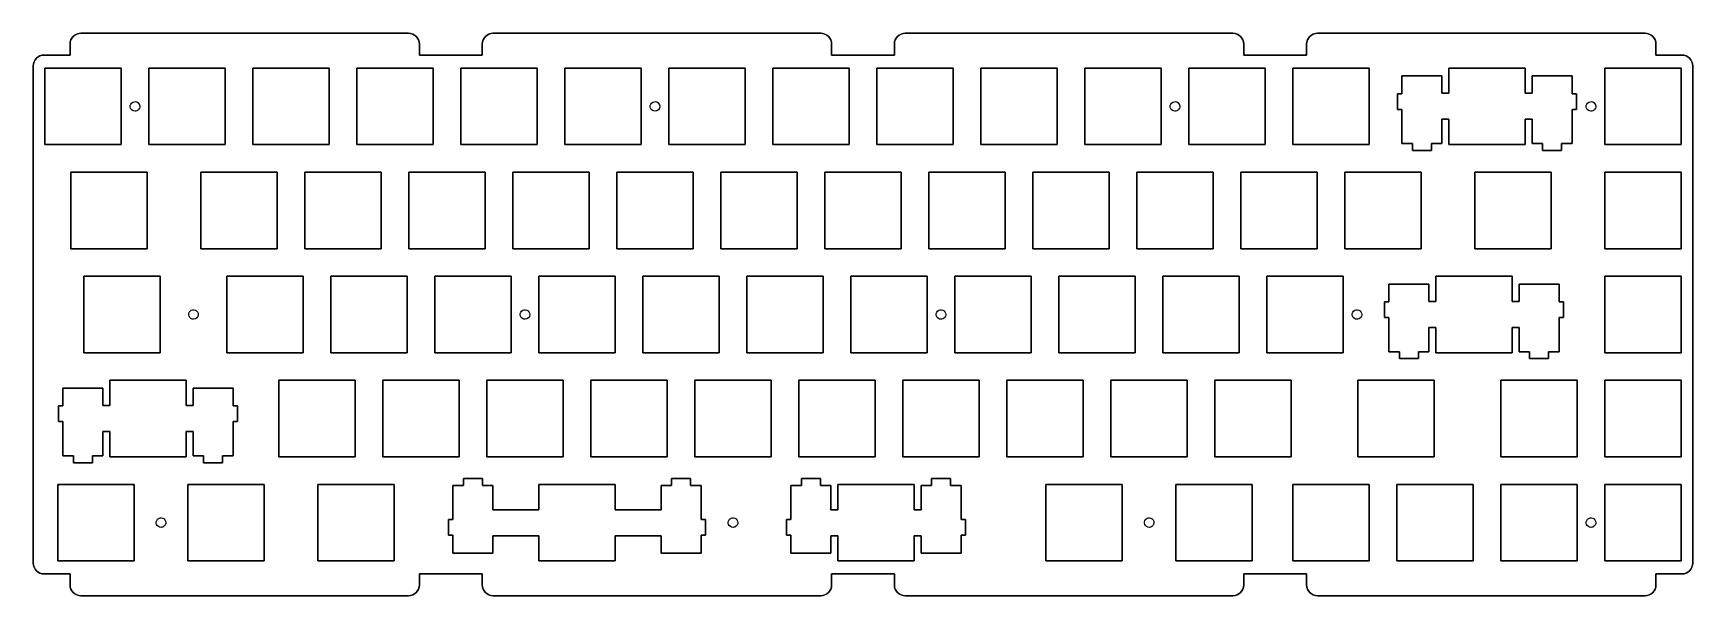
# Model space of a CAD drawing. Extents: x 3 to 307, y 3 to 106.
import ezdxf

# ---------------------------------------------------------------- set-up
doc = ezdxf.new("R2010")
doc.units = 0
doc.layers.get('0').update_dxf_attribs({"linetype": 'CONTINUOUS'})

msp = doc.modelspace()

# ---------------------------------------------------------------- linework, layer by layer
at = {"color": 7}
for points in [[(9.79, 104.04), (9.79, 104.04)], [(9.79, 102.04), (9.79, 102.04), (9.79, 104.04), (9.79, 104.04), (9.79, 102.04)], [(11.79, 106.04), (11.79, 106.04), (71.79, 106.04), (71.79, 106.04), (11.79, 106.04)], [(11.79, 106.04)], [(71.79, 106.04), (71.79, 106.04)], [(73.79, 104.04), (73.79, 104.04), (73.79, 102.04), (73.79, 102.04), (73.79, 104.04)], [(73.79, 104.04)], [(85.29, 104.04), (85.29, 104.04)], [(85.29, 102.04), (85.29, 102.04), (85.29, 104.04), (85.29, 104.04), (85.29, 102.04)], [(87.29, 106.04), (87.29, 106.04), (147.29, 106.04), (147.29, 106.04), (87.29, 106.04)], [(87.29, 106.04)], [(147.29, 106.04), (147.29, 106.04)], [(149.29, 104.04), (149.29, 104.04), (149.29, 102.04), (149.29, 102.04), (149.29, 104.04)], [(149.29, 104.04)], [(160.79, 104.04), (160.79, 104.04)], [(160.79, 102.04), (160.79, 102.04), (160.79, 104.04), (160.79, 104.04), (160.79, 102.04)], [(162.79, 106.04), (162.79, 106.04), (222.79, 106.04), (222.79, 106.04), (162.79, 106.04)], [(162.79, 106.04)], [(222.79, 106.04), (222.79, 106.04)], [(224.79, 104.04), (224.79, 104.04), (224.79, 102.04), (224.79, 102.04), (224.79, 104.04)], [(224.79, 104.04)], [(236.29, 104.04), (236.29, 104.04)], [(236.29, 102.04), (236.29, 102.04), (236.29, 104.04), (236.29, 104.04), (236.29, 102.04)], [(238.29, 106.04), (238.29, 106.04), (298.29, 106.04), (298.29, 106.04), (238.29, 106.04)], [(238.29, 106.04)], [(298.29, 106.04), (298.29, 106.04)], [(300.29, 104.04), (300.29, 104.04), (300.29, 102.04), (300.29, 102.04), (300.29, 104.04)], [(300.29, 104.04)], [(5.04, 102.04), (9.79, 102.04), (9.79, 102.04), (5.04, 102.04), (5.04, 102.04)], [(5.04, 102.04)], [(73.79, 102.04), (85.29, 102.04), (85.29, 102.04), (73.79, 102.04), (73.79, 102.04)], [(149.29, 102.04), (160.79, 102.04), (160.79, 102.04), (149.29, 102.04), (149.29, 102.04)], [(224.79, 102.04), (236.29, 102.04), (236.29, 102.04), (224.79, 102.04), (224.79, 102.04)], [(300.29, 102.04), (305.04, 102.04), (305.04, 102.04), (300.29, 102.04), (300.29, 102.04)], [(305.04, 102.04), (305.04, 102.04)], [(3.04, 100.04), (3.04, 100.04)], [(3.04, 9.04), (3.04, 9.04), (3.04, 100.04), (3.04, 100.04), (3.04, 9.04), (3.04, 9.04)], [(19.165, 99.64), (19.165, 99.64), (5.165, 99.64), (5.165, 99.64), (19.165, 99.64)], [(5.165, 99.64), (5.165, 99.64), (5.165, 85.64), (5.165, 85.64), (5.165, 99.64)], [(19.165, 85.64), (19.165, 85.64), (19.165, 99.64), (19.165, 99.64), (19.165, 85.64)], [(38.215, 99.64), (38.215, 99.64), (24.215, 99.64), (24.215, 99.64), (38.215, 99.64)], [(24.215, 99.64), (24.215, 99.64), (24.215, 85.64), (24.215, 85.64), (24.215, 99.64)], [(38.215, 85.64), (38.215, 85.64), (38.215, 99.64), (38.215, 99.64), (38.215, 85.64)], [(57.265, 99.64), (57.265, 99.64), (43.265, 99.64), (43.265, 99.64), (57.265, 99.64)], [(43.265, 99.64), (43.265, 99.64), (43.265, 85.64), (43.265, 85.64), (43.265, 99.64)], [(57.265, 85.64), (57.265, 85.64), (57.265, 99.64), (57.265, 99.64), (57.265, 85.64)], [(76.315, 99.64), (76.315, 99.64), (62.315, 99.64), (62.315, 99.64), (76.315, 99.64)], [(62.315, 99.64), (62.315, 99.64), (62.315, 85.64), (62.315, 85.64), (62.315, 99.64)], [(76.315, 85.64), (76.315, 85.64), (76.315, 99.64), (76.315, 99.64), (76.315, 85.64)], [(95.365, 99.64), (95.365, 99.64), (81.365, 99.64), (81.365, 99.64), (95.365, 99.64)], [(81.365, 99.64), (81.365, 99.64), (81.365, 85.64), (81.365, 85.64), (81.365, 99.64)], [(95.365, 85.64), (95.365, 85.64), (95.365, 99.64), (95.365, 99.64), (95.365, 85.64)], [(114.415, 99.64), (114.415, 99.64), (100.415, 99.64), (100.415, 99.64), (114.415, 99.64)], [(100.415, 99.64), (100.415, 99.64), (100.415, 85.64), (100.415, 85.64), (100.415, 99.64)], [(114.415, 85.64), (114.415, 85.64), (114.415, 99.64), (114.415, 99.64), (114.415, 85.64)], [(133.465, 99.64), (133.465, 99.64), (119.465, 99.64), (119.465, 99.64), (133.465, 99.64)], [(119.465, 99.64), (119.465, 99.64), (119.465, 85.64), (119.465, 85.64), (119.465, 99.64)], [(133.465, 85.64), (133.465, 85.64), (133.465, 99.64), (133.465, 99.64), (133.465, 85.64)], [(152.515, 99.64), (152.515, 99.64), (138.515, 99.64), (138.515, 99.64), (152.515, 99.64)], [(138.515, 99.64), (138.515, 99.64), (138.515, 85.64), (138.515, 85.64), (138.515, 99.64)], [(152.515, 85.64), (152.515, 85.64), (152.515, 99.64), (152.515, 99.64), (152.515, 85.64)], [(171.565, 99.64), (171.565, 99.64), (157.565, 99.64), (157.565, 99.64), (171.565, 99.64)], [(157.565, 99.64), (157.565, 99.64), (157.565, 85.64), (157.565, 85.64), (157.565, 99.64)], [(171.565, 85.64), (171.565, 85.64), (171.565, 99.64), (171.565, 99.64), (171.565, 85.64)], [(190.615, 99.64), (190.615, 99.64), (176.615, 99.64), (176.615, 99.64), (190.615, 99.64)], [(176.615, 99.64), (176.615, 99.64), (176.615, 85.64), (176.615, 85.64), (176.615, 99.64)], [(190.615, 85.64), (190.615, 85.64), (190.615, 99.64), (190.615, 99.64), (190.615, 85.64)], [(209.665, 99.64), (209.665, 99.64), (195.665, 99.64), (195.665, 99.64), (209.665, 99.64)], [(195.665, 99.64), (195.665, 99.64), (195.665, 85.64), (195.665, 85.64), (195.665, 99.64)], [(209.665, 85.64), (209.665, 85.64), (209.665, 99.64), (209.665, 99.64), (209.665, 85.64)], [(228.715, 99.64), (228.715, 99.64), (214.715, 99.64), (214.715, 99.64), (228.715, 99.64)], [(214.715, 99.64), (214.715, 99.64), (214.715, 85.64), (214.715, 85.64), (214.715, 99.64)], [(228.715, 85.64), (228.715, 85.64), (228.715, 99.64), (228.715, 99.64), (228.715, 85.64)], [(247.765, 99.64), (247.765, 99.64), (233.765, 99.64), (233.765, 99.64), (247.765, 99.64)], [(233.765, 99.64), (233.765, 99.64), (233.765, 85.64), (233.765, 85.64), (233.765, 99.64)], [(247.765, 85.64), (247.765, 85.64), (247.765, 99.64), (247.765, 99.64), (247.765, 85.64)], [(253.7675, 98.21125), (253.7675, 98.21125), (261.07, 98.21125), (261.07, 98.21125), (253.7675, 98.21125)], [(253.7675, 94.956875), (253.7675, 94.956875), (253.7675, 98.21125), (253.7675, 98.21125), (253.7675, 94.956875)], [(261.07, 98.21125), (261.07, 98.21125), (261.07, 95.03625), (261.07, 95.03625), (261.07, 98.21125)], [(262.34, 99.64), (262.34, 99.64), (276.34, 99.64), (276.34, 99.64), (262.34, 99.64)], [(262.34, 95.03625), (262.34, 95.03625), (262.34, 99.64), (262.34, 99.64), (262.34, 95.03625)], [(276.34, 99.64), (276.34, 99.64), (276.34, 95.03625), (276.34, 95.03625), (276.34, 99.64)], [(277.61, 98.21125), (277.61, 98.21125), (284.9125, 98.21125), (284.9125, 98.21125), (277.61, 98.21125)], [(277.61, 95.03625), (277.61, 95.03625), (277.61, 98.21125), (277.61, 98.21125), (277.61, 95.03625)], [(284.9125, 98.21125), (284.9125, 98.21125), (284.9125, 94.956875), (284.9125, 94.956875), (284.9125, 98.21125)], [(304.915, 99.64), (304.915, 99.64), (290.915, 99.64), (290.915, 99.64), (304.915, 99.64)], [(290.915, 99.64), (290.915, 99.64), (290.915, 85.64), (290.915, 85.64), (290.915, 99.64)], [(304.915, 85.64), (304.915, 85.64), (304.915, 99.64), (304.915, 99.64), (304.915, 85.64)], [(307.04, 100.04)], [(307.04, 100.04), (307.04, 100.04), (307.04, 9.04), (307.04, 9.04), (307.04, 100.04)], [(252.97375, 94.956875), (252.97375, 94.956875), (253.7675, 94.956875), (253.7675, 94.956875), (252.97375, 94.956875)], [(252.97375, 92.099375), (252.97375, 92.099375), (252.97375, 94.956875), (252.97375, 94.956875), (252.97375, 92.099375)], [(261.07, 95.03625), (261.07, 95.03625), (262.34, 95.03625), (262.34, 95.03625), (261.07, 95.03625)], [(276.34, 95.03625), (276.34, 95.03625), (277.61, 95.03625), (277.61, 95.03625), (276.34, 95.03625)], [(284.9125, 94.956875), (284.9125, 94.956875), (285.70625, 94.956875), (285.70625, 94.956875), (284.9125, 94.956875)], [(285.70625, 94.956875), (285.70625, 94.956875), (285.70625, 92.099375), (285.70625, 92.099375), (285.70625, 94.956875)], [(21.69, 91.765)], [(116.94, 91.765)], [(212.19, 91.765)], [(253.7675, 92.099375), (253.7675, 92.099375), (252.97375, 92.099375), (252.97375, 92.099375), (253.7675, 92.099375)], [(253.7675, 85.82875), (253.7675, 85.82875), (253.7675, 92.099375), (253.7675, 92.099375), (253.7675, 85.82875)], [(285.70625, 92.099375), (285.70625, 92.099375), (284.9125, 92.099375), (284.9125, 92.099375), (285.70625, 92.099375)], [(284.9125, 92.099375), (284.9125, 92.099375), (284.9125, 85.82875), (284.9125, 85.82875), (284.9125, 92.099375)], [(288.39, 91.765)], [(262.34, 90.27375), (262.34, 90.27375), (261.07, 90.27375), (261.07, 90.27375), (262.34, 90.27375)], [(261.07, 90.27375), (261.07, 90.27375), (261.07, 85.82875), (261.07, 85.82875), (261.07, 90.27375)], [(262.34, 85.64), (262.34, 85.64), (262.34, 90.27375), (262.34, 90.27375), (262.34, 85.64)], [(277.61, 90.27375), (277.61, 90.27375), (276.34, 90.27375), (276.34, 90.27375), (277.61, 90.27375)], [(276.34, 90.27375), (276.34, 90.27375), (276.34, 85.64), (276.34, 85.64), (276.34, 90.27375)], [(277.61, 85.82875), (277.61, 85.82875), (277.61, 90.27375), (277.61, 90.27375), (277.61, 85.82875)], [(5.165, 85.64), (5.165, 85.64), (19.165, 85.64), (19.165, 85.64), (5.165, 85.64)], [(24.215, 85.64), (24.215, 85.64), (38.215, 85.64), (38.215, 85.64), (24.215, 85.64)], [(43.265, 85.64), (43.265, 85.64), (57.265, 85.64), (57.265, 85.64), (43.265, 85.64)], [(62.315, 85.64), (62.315, 85.64), (76.315, 85.64), (76.315, 85.64), (62.315, 85.64)], [(81.365, 85.64), (81.365, 85.64), (95.365, 85.64), (95.365, 85.64), (81.365, 85.64)], [(100.415, 85.64), (100.415, 85.64), (114.415, 85.64), (114.415, 85.64), (100.415, 85.64)], [(119.465, 85.64), (119.465, 85.64), (133.465, 85.64), (133.465, 85.64), (119.465, 85.64)], [(138.515, 85.64), (138.515, 85.64), (152.515, 85.64), (152.515, 85.64), (138.515, 85.64)], [(157.565, 85.64), (157.565, 85.64), (171.565, 85.64), (171.565, 85.64), (157.565, 85.64)], [(176.615, 85.64), (176.615, 85.64), (190.615, 85.64), (190.615, 85.64), (176.615, 85.64)], [(195.665, 85.64), (195.665, 85.64), (209.665, 85.64), (209.665, 85.64), (195.665, 85.64)], [(214.715, 85.64), (214.715, 85.64), (228.715, 85.64), (228.715, 85.64), (214.715, 85.64)], [(233.765, 85.64), (233.765, 85.64), (247.765, 85.64), (247.765, 85.64), (233.765, 85.64)], [(255.6725, 85.82875), (255.6725, 85.82875), (253.7675, 85.82875), (253.7675, 85.82875), (255.6725, 85.82875)], [(255.6725, 84.55875), (255.6725, 84.55875), (255.6725, 85.82875), (255.6725, 85.82875), (255.6725, 84.55875)], [(261.07, 85.82875), (261.07, 85.82875), (259.165, 85.82875), (259.165, 85.82875), (261.07, 85.82875)], [(259.165, 85.82875), (259.165, 85.82875), (259.165, 84.55875), (259.165, 84.55875), (259.165, 85.82875)], [(276.34, 85.64), (276.34, 85.64), (262.34, 85.64), (262.34, 85.64), (276.34, 85.64)], [(279.515, 85.82875), (279.515, 85.82875), (277.61, 85.82875), (277.61, 85.82875), (279.515, 85.82875)], [(279.515, 84.55875), (279.515, 84.55875), (279.515, 85.82875), (279.515, 85.82875), (279.515, 84.55875)], [(284.9125, 85.82875), (284.9125, 85.82875), (283.0075, 85.82875), (283.0075, 85.82875), (284.9125, 85.82875)], [(283.0075, 85.82875), (283.0075, 85.82875), (283.0075, 84.55875), (283.0075, 84.55875), (283.0075, 85.82875)], [(290.915, 85.64), (290.915, 85.64), (304.915, 85.64), (304.915, 85.64), (290.915, 85.64)], [(259.165, 84.55875), (259.165, 84.55875), (255.6725, 84.55875), (255.6725, 84.55875), (259.165, 84.55875)], [(283.0075, 84.55875), (283.0075, 84.55875), (279.515, 84.55875), (279.515, 84.55875), (283.0075, 84.55875)], [(23.9275, 80.59), (23.9275, 80.59), (9.9275, 80.59), (9.9275, 80.59), (23.9275, 80.59)], [(9.9275, 80.59), (9.9275, 80.59), (9.9275, 66.59), (9.9275, 66.59), (9.9275, 80.59)], [(23.9275, 66.59), (23.9275, 66.59), (23.9275, 80.59), (23.9275, 80.59), (23.9275, 66.59)], [(47.74, 80.59), (47.74, 80.59), (33.74, 80.59), (33.74, 80.59), (47.74, 80.59)], [(33.74, 80.59), (33.74, 80.59), (33.74, 66.59), (33.74, 66.59), (33.74, 80.59)], [(47.74, 66.59), (47.74, 66.59), (47.74, 80.59), (47.74, 80.59), (47.74, 66.59)], [(66.79, 80.59), (66.79, 80.59), (52.79, 80.59), (52.79, 80.59), (66.79, 80.59)], [(52.79, 80.59), (52.79, 80.59), (52.79, 66.59), (52.79, 66.59), (52.79, 80.59)], [(66.79, 66.59), (66.79, 66.59), (66.79, 80.59), (66.79, 80.59), (66.79, 66.59)], [(85.84, 80.59), (85.84, 80.59), (71.84, 80.59), (71.84, 80.59), (85.84, 80.59)], [(71.84, 80.59), (71.84, 80.59), (71.84, 66.59), (71.84, 66.59), (71.84, 80.59)], [(85.84, 66.59), (85.84, 66.59), (85.84, 80.59), (85.84, 80.59), (85.84, 66.59)], [(104.89, 80.59), (104.89, 80.59), (90.89, 80.59), (90.89, 80.59), (104.89, 80.59)], [(90.89, 80.59), (90.89, 80.59), (90.89, 66.59), (90.89, 66.59), (90.89, 80.59)], [(104.89, 66.59), (104.89, 66.59), (104.89, 80.59), (104.89, 80.59), (104.89, 66.59)], [(123.94, 80.59), (123.94, 80.59), (109.94, 80.59), (109.94, 80.59), (123.94, 80.59)], [(109.94, 80.59), (109.94, 80.59), (109.94, 66.59), (109.94, 66.59), (109.94, 80.59)], [(123.94, 66.59), (123.94, 66.59), (123.94, 80.59), (123.94, 80.59), (123.94, 66.59)], [(142.99, 80.59), (142.99, 80.59), (128.99, 80.59), (128.99, 80.59), (142.99, 80.59)], [(128.99, 80.59), (128.99, 80.59), (128.99, 66.59), (128.99, 66.59), (128.99, 80.59)], [(142.99, 66.59), (142.99, 66.59), (142.99, 80.59), (142.99, 80.59), (142.99, 66.59)], [(162.04, 80.59), (162.04, 80.59), (148.04, 80.59), (148.04, 80.59), (162.04, 80.59)], [(148.04, 80.59), (148.04, 80.59), (148.04, 66.59), (148.04, 66.59), (148.04, 80.59)], [(162.04, 66.59), (162.04, 66.59), (162.04, 80.59), (162.04, 80.59), (162.04, 66.59)], [(181.09, 80.59), (181.09, 80.59), (167.09, 80.59), (167.09, 80.59), (181.09, 80.59)], [(167.09, 80.59), (167.09, 80.59), (167.09, 66.59), (167.09, 66.59), (167.09, 80.59)], [(181.09, 66.59), (181.09, 66.59), (181.09, 80.59), (181.09, 80.59), (181.09, 66.59)], [(200.14, 80.59), (200.14, 80.59), (186.14, 80.59), (186.14, 80.59), (200.14, 80.59)], [(186.14, 80.59), (186.14, 80.59), (186.14, 66.59), (186.14, 66.59), (186.14, 80.59)], [(200.14, 66.59), (200.14, 66.59), (200.14, 80.59), (200.14, 80.59), (200.14, 66.59)], [(219.19, 80.59), (219.19, 80.59), (205.19, 80.59), (205.19, 80.59), (219.19, 80.59)], [(205.19, 80.59), (205.19, 80.59), (205.19, 66.59), (205.19, 66.59), (205.19, 80.59)], [(219.19, 66.59), (219.19, 66.59), (219.19, 80.59), (219.19, 80.59), (219.19, 66.59)], [(238.24, 80.59), (238.24, 80.59), (224.24, 80.59), (224.24, 80.59), (238.24, 80.59)], [(224.24, 80.59), (224.24, 80.59), (224.24, 66.59), (224.24, 66.59), (224.24, 80.59)], [(238.24, 66.59), (238.24, 66.59), (238.24, 80.59), (238.24, 80.59), (238.24, 66.59)], [(257.29, 80.59), (257.29, 80.59), (243.29, 80.59), (243.29, 80.59), (257.29, 80.59)], [(243.29, 80.59), (243.29, 80.59), (243.29, 66.59), (243.29, 66.59), (243.29, 80.59)], [(257.29, 66.59), (257.29, 66.59), (257.29, 80.59), (257.29, 80.59), (257.29, 66.59)], [(281.1025, 80.59), (281.1025, 80.59), (267.1025, 80.59), (267.1025, 80.59), (281.1025, 80.59)], [(267.1025, 80.59), (267.1025, 80.59), (267.1025, 66.59), (267.1025, 66.59), (267.1025, 80.59)], [(281.1025, 66.59), (281.1025, 66.59), (281.1025, 80.59), (281.1025, 80.59), (281.1025, 66.59)], [(304.915, 80.59), (304.915, 80.59), (290.915, 80.59), (290.915, 80.59), (304.915, 80.59)], [(290.915, 80.59), (290.915, 80.59), (290.915, 66.59), (290.915, 66.59), (290.915, 80.59)], [(304.915, 66.59), (304.915, 66.59), (304.915, 80.59), (304.915, 80.59), (304.915, 66.59)], [(9.9275, 66.59), (9.9275, 66.59), (23.9275, 66.59), (23.9275, 66.59), (9.9275, 66.59)], [(33.74, 66.59), (33.74, 66.59), (47.74, 66.59), (47.74, 66.59), (33.74, 66.59)], [(52.79, 66.59), (52.79, 66.59), (66.79, 66.59), (66.79, 66.59), (52.79, 66.59)], [(71.84, 66.59), (71.84, 66.59), (85.84, 66.59), (85.84, 66.59), (71.84, 66.59)], [(90.89, 66.59), (90.89, 66.59), (104.89, 66.59), (104.89, 66.59), (90.89, 66.59)], [(109.94, 66.59), (109.94, 66.59), (123.94, 66.59), (123.94, 66.59), (109.94, 66.59)], [(128.99, 66.59), (128.99, 66.59), (142.99, 66.59), (142.99, 66.59), (128.99, 66.59)], [(148.04, 66.59), (148.04, 66.59), (162.04, 66.59), (162.04, 66.59), (148.04, 66.59)], [(167.09, 66.59), (167.09, 66.59), (181.09, 66.59), (181.09, 66.59), (167.09, 66.59)], [(186.14, 66.59), (186.14, 66.59), (200.14, 66.59), (200.14, 66.59), (186.14, 66.59)], [(205.19, 66.59), (205.19, 66.59), (219.19, 66.59), (219.19, 66.59), (205.19, 66.59)], [(224.24, 66.59), (224.24, 66.59), (238.24, 66.59), (238.24, 66.59), (224.24, 66.59)], [(243.29, 66.59), (243.29, 66.59), (257.29, 66.59), (257.29, 66.59), (243.29, 66.59)], [(267.1025, 66.59), (267.1025, 66.59), (281.1025, 66.59), (281.1025, 66.59), (267.1025, 66.59)], [(290.915, 66.59), (290.915, 66.59), (304.915, 66.59), (304.915, 66.59), (290.915, 66.59)], [(26.30875, 61.54), (26.30875, 61.54), (12.30875, 61.54), (12.30875, 61.54), (26.30875, 61.54)], [(12.30875, 61.54), (12.30875, 61.54), (12.30875, 47.54), (12.30875, 47.54), (12.30875, 61.54)], [(26.30875, 47.54), (26.30875, 47.54), (26.30875, 61.54), (26.30875, 61.54), (26.30875, 47.54)], [(52.5025, 61.54), (52.5025, 61.54), (38.5025, 61.54), (38.5025, 61.54), (52.5025, 61.54)], [(38.5025, 61.54), (38.5025, 61.54), (38.5025, 47.54), (38.5025, 47.54), (38.5025, 61.54)], [(52.5025, 47.54), (52.5025, 47.54), (52.5025, 61.54), (52.5025, 61.54), (52.5025, 47.54)], [(71.5525, 61.54), (71.5525, 61.54), (57.5525, 61.54), (57.5525, 61.54), (71.5525, 61.54)], [(57.5525, 61.54), (57.5525, 61.54), (57.5525, 47.54), (57.5525, 47.54), (57.5525, 61.54)], [(71.5525, 47.54), (71.5525, 47.54), (71.5525, 61.54), (71.5525, 61.54), (71.5525, 47.54)], [(90.6025, 61.54), (90.6025, 61.54), (76.6025, 61.54), (76.6025, 61.54), (90.6025, 61.54)], [(76.6025, 61.54), (76.6025, 61.54), (76.6025, 47.54), (76.6025, 47.54), (76.6025, 61.54)], [(90.6025, 47.54), (90.6025, 47.54), (90.6025, 61.54), (90.6025, 61.54), (90.6025, 47.54)], [(109.6525, 61.54), (109.6525, 61.54), (95.6525, 61.54), (95.6525, 61.54), (109.6525, 61.54)], [(95.6525, 61.54), (95.6525, 61.54), (95.6525, 47.54), (95.6525, 47.54), (95.6525, 61.54)], [(109.6525, 47.54), (109.6525, 47.54), (109.6525, 61.54), (109.6525, 61.54), (109.6525, 47.54)], [(128.7025, 61.54), (128.7025, 61.54), (114.7025, 61.54), (114.7025, 61.54), (128.7025, 61.54)], [(114.7025, 61.54), (114.7025, 61.54), (114.7025, 47.54), (114.7025, 47.54), (114.7025, 61.54)], [(128.7025, 47.54), (128.7025, 47.54), (128.7025, 61.54), (128.7025, 61.54), (128.7025, 47.54)], [(147.7525, 61.54), (147.7525, 61.54), (133.7525, 61.54), (133.7525, 61.54), (147.7525, 61.54)], [(133.7525, 61.54), (133.7525, 61.54), (133.7525, 47.54), (133.7525, 47.54), (133.7525, 61.54)], [(147.7525, 47.54), (147.7525, 47.54), (147.7525, 61.54), (147.7525, 61.54), (147.7525, 47.54)], [(166.8025, 61.54), (166.8025, 61.54), (152.8025, 61.54), (152.8025, 61.54), (166.8025, 61.54)], [(152.8025, 61.54), (152.8025, 61.54), (152.8025, 47.54), (152.8025, 47.54), (152.8025, 61.54)], [(166.8025, 47.54), (166.8025, 47.54), (166.8025, 61.54), (166.8025, 61.54), (166.8025, 47.54)], [(185.8525, 61.54), (185.8525, 61.54), (171.8525, 61.54), (171.8525, 61.54), (185.8525, 61.54)], [(171.8525, 61.54), (171.8525, 61.54), (171.8525, 47.54), (171.8525, 47.54), (171.8525, 61.54)], [(185.8525, 47.54), (185.8525, 47.54), (185.8525, 61.54), (185.8525, 61.54), (185.8525, 47.54)], [(204.9025, 61.54), (204.9025, 61.54), (190.9025, 61.54), (190.9025, 61.54), (204.9025, 61.54)], [(190.9025, 61.54), (190.9025, 61.54), (190.9025, 47.54), (190.9025, 47.54), (190.9025, 61.54)], [(204.9025, 47.54), (204.9025, 47.54), (204.9025, 61.54), (204.9025, 61.54), (204.9025, 47.54)], [(223.9525, 61.54), (223.9525, 61.54), (209.9525, 61.54), (209.9525, 61.54), (223.9525, 61.54)], [(209.9525, 61.54), (209.9525, 61.54), (209.9525, 47.54), (209.9525, 47.54), (209.9525, 61.54)], [(223.9525, 47.54), (223.9525, 47.54), (223.9525, 61.54), (223.9525, 61.54), (223.9525, 47.54)], [(243.0025, 61.54), (243.0025, 61.54), (229.0025, 61.54), (229.0025, 61.54), (243.0025, 61.54)], [(229.0025, 61.54), (229.0025, 61.54), (229.0025, 47.54), (229.0025, 47.54), (229.0025, 61.54)], [(243.0025, 47.54), (243.0025, 47.54), (243.0025, 61.54), (243.0025, 61.54), (243.0025, 47.54)], [(259.959, 61.54), (259.959, 61.54), (273.959, 61.54), (273.959, 61.54), (259.959, 61.54)], [(259.959, 56.93625), (259.959, 56.93625), (259.959, 61.54), (259.959, 61.54), (259.959, 56.93625)], [(273.959, 61.54), (273.959, 61.54), (273.959, 56.93625), (273.959, 56.93625), (273.959, 61.54)], [(304.915, 61.54), (304.915, 61.54), (290.915, 61.54), (290.915, 61.54), (304.915, 61.54)], [(290.915, 61.54), (290.915, 61.54), (290.915, 47.54), (290.915, 47.54), (290.915, 61.54)], [(304.915, 47.54), (304.915, 47.54), (304.915, 61.54), (304.915, 61.54), (304.915, 47.54)], [(251.3865, 60.11125), (251.3865, 60.11125), (258.689, 60.11125), (258.689, 60.11125), (251.3865, 60.11125)], [(251.3865, 56.856875), (251.3865, 56.856875), (251.3865, 60.11125), (251.3865, 60.11125), (251.3865, 56.856875)], [(258.689, 60.11125), (258.689, 60.11125), (258.689, 56.93625), (258.689, 56.93625), (258.689, 60.11125)], [(275.229, 60.11125), (275.229, 60.11125), (282.5315, 60.11125), (282.5315, 60.11125), (275.229, 60.11125)], [(275.229, 56.93625), (275.229, 56.93625), (275.229, 60.11125), (275.229, 60.11125), (275.229, 56.93625)], [(282.5315, 60.11125), (282.5315, 60.11125), (282.5315, 56.856875), (282.5315, 56.856875), (282.5315, 60.11125)], [(250.59275, 56.856875), (250.59275, 56.856875), (251.3865, 56.856875), (251.3865, 56.856875), (250.59275, 56.856875)], [(250.59275, 53.999375), (250.59275, 53.999375), (250.59275, 56.856875), (250.59275, 56.856875), (250.59275, 53.999375)], [(258.689, 56.93625), (258.689, 56.93625), (259.959, 56.93625), (259.959, 56.93625), (258.689, 56.93625)], [(273.959, 56.93625), (273.959, 56.93625), (275.229, 56.93625), (275.229, 56.93625), (273.959, 56.93625)], [(282.5315, 56.856875), (282.5315, 56.856875), (283.32525, 56.856875), (283.32525, 56.856875), (282.5315, 56.856875)], [(283.32525, 56.856875), (283.32525, 56.856875), (283.32525, 53.999375), (283.32525, 53.999375), (283.32525, 56.856875)], [(32.405625, 53.665)], [(93.1275, 53.665)], [(169.3275, 53.665)], [(245.5275, 53.665)], [(251.3865, 53.999375), (251.3865, 53.999375), (250.59275, 53.999375), (250.59275, 53.999375), (251.3865, 53.999375)], [(251.3865, 47.72875), (251.3865, 47.72875), (251.3865, 53.999375), (251.3865, 53.999375), (251.3865, 47.72875)], [(259.959, 52.17375), (259.959, 52.17375), (258.689, 52.17375), (258.689, 52.17375), (259.959, 52.17375)], [(258.689, 52.17375), (258.689, 52.17375), (258.689, 47.72875), (258.689, 47.72875), (258.689, 52.17375)], [(259.959, 47.54), (259.959, 47.54), (259.959, 52.17375), (259.959, 52.17375), (259.959, 47.54)], [(275.229, 52.17375), (275.229, 52.17375), (273.959, 52.17375), (273.959, 52.17375), (275.229, 52.17375)], [(273.959, 52.17375), (273.959, 52.17375), (273.959, 47.54), (273.959, 47.54), (273.959, 52.17375)], [(275.229, 47.72875), (275.229, 47.72875), (275.229, 52.17375), (275.229, 52.17375), (275.229, 47.72875)], [(283.32525, 53.999375), (283.32525, 53.999375), (282.5315, 53.999375), (282.5315, 53.999375), (283.32525, 53.999375)], [(282.5315, 53.999375), (282.5315, 53.999375), (282.5315, 47.72875), (282.5315, 47.72875), (282.5315, 53.999375)], [(12.30875, 47.54), (12.30875, 47.54), (26.30875, 47.54), (26.30875, 47.54), (12.30875, 47.54)], [(38.5025, 47.54), (38.5025, 47.54), (52.5025, 47.54), (52.5025, 47.54), (38.5025, 47.54)], [(57.5525, 47.54), (57.5525, 47.54), (71.5525, 47.54), (71.5525, 47.54), (57.5525, 47.54)], [(76.6025, 47.54), (76.6025, 47.54), (90.6025, 47.54), (90.6025, 47.54), (76.6025, 47.54)], [(95.6525, 47.54), (95.6525, 47.54), (109.6525, 47.54), (109.6525, 47.54), (95.6525, 47.54)], [(114.7025, 47.54), (114.7025, 47.54), (128.7025, 47.54), (128.7025, 47.54), (114.7025, 47.54)], [(133.7525, 47.54), (133.7525, 47.54), (147.7525, 47.54), (147.7525, 47.54), (133.7525, 47.54)], [(152.8025, 47.54), (152.8025, 47.54), (166.8025, 47.54), (166.8025, 47.54), (152.8025, 47.54)], [(171.8525, 47.54), (171.8525, 47.54), (185.8525, 47.54), (185.8525, 47.54), (171.8525, 47.54)], [(190.9025, 47.54), (190.9025, 47.54), (204.9025, 47.54), (204.9025, 47.54), (190.9025, 47.54)], [(209.9525, 47.54), (209.9525, 47.54), (223.9525, 47.54), (223.9525, 47.54), (209.9525, 47.54)], [(229.0025, 47.54), (229.0025, 47.54), (243.0025, 47.54), (243.0025, 47.54), (229.0025, 47.54)], [(253.2915, 47.72875), (253.2915, 47.72875), (251.3865, 47.72875), (251.3865, 47.72875), (253.2915, 47.72875)], [(253.2915, 46.45875), (253.2915, 46.45875), (253.2915, 47.72875), (253.2915, 47.72875), (253.2915, 46.45875)], [(256.784, 46.45875), (256.784, 46.45875), (253.2915, 46.45875), (253.2915, 46.45875), (256.784, 46.45875)], [(258.689, 47.72875), (258.689, 47.72875), (256.784, 47.72875), (256.784, 47.72875), (258.689, 47.72875)], [(256.784, 47.72875), (256.784, 47.72875), (256.784, 46.45875), (256.784, 46.45875), (256.784, 47.72875)], [(273.959, 47.54), (273.959, 47.54), (259.959, 47.54), (259.959, 47.54), (273.959, 47.54)], [(277.134, 47.72875), (277.134, 47.72875), (275.229, 47.72875), (275.229, 47.72875), (277.134, 47.72875)], [(277.134, 46.45875), (277.134, 46.45875), (277.134, 47.72875), (277.134, 47.72875), (277.134, 46.45875)], [(280.6265, 46.45875), (280.6265, 46.45875), (277.134, 46.45875), (277.134, 46.45875), (280.6265, 46.45875)], [(282.5315, 47.72875), (282.5315, 47.72875), (280.6265, 47.72875), (280.6265, 47.72875), (282.5315, 47.72875)], [(280.6265, 47.72875), (280.6265, 47.72875), (280.6265, 46.45875), (280.6265, 46.45875), (280.6265, 47.72875)], [(290.915, 47.54), (290.915, 47.54), (304.915, 47.54), (304.915, 47.54), (290.915, 47.54)], [(8.4988, 41.06125), (8.4988, 41.06125), (15.8013, 41.06125), (15.8013, 41.06125), (8.4988, 41.06125)], [(8.4988, 37.806875), (8.4988, 37.806875), (8.4988, 41.06125), (8.4988, 41.06125), (8.4988, 37.806875)], [(15.8013, 41.06125), (15.8013, 41.06125), (15.8013, 37.88625), (15.8013, 37.88625), (15.8013, 41.06125)], [(17.0713, 42.49), (17.0713, 42.49), (31.0713, 42.49), (31.0713, 42.49), (17.0713, 42.49)], [(17.0713, 37.88625), (17.0713, 37.88625), (17.0713, 42.49), (17.0713, 42.49), (17.0713, 37.88625)], [(31.0713, 42.49), (31.0713, 42.49), (31.0713, 37.88625), (31.0713, 37.88625), (31.0713, 42.49)], [(32.3413, 41.06125), (32.3413, 41.06125), (39.6438, 41.06125), (39.6438, 41.06125), (32.3413, 41.06125)], [(32.3413, 37.88625), (32.3413, 37.88625), (32.3413, 41.06125), (32.3413, 41.06125), (32.3413, 37.88625)], [(39.6438, 41.06125), (39.6438, 41.06125), (39.6438, 37.806875), (39.6438, 37.806875), (39.6438, 41.06125)], [(62.0275, 42.49), (62.0275, 42.49), (48.0275, 42.49), (48.0275, 42.49), (62.0275, 42.49)], [(48.0275, 42.49), (48.0275, 42.49), (48.0275, 28.49), (48.0275, 28.49), (48.0275, 42.49)], [(62.0275, 28.49), (62.0275, 28.49), (62.0275, 42.49), (62.0275, 42.49), (62.0275, 28.49)], [(81.0775, 42.49), (81.0775, 42.49), (67.0775, 42.49), (67.0775, 42.49), (81.0775, 42.49)], [(67.0775, 42.49), (67.0775, 42.49), (67.0775, 28.49), (67.0775, 28.49), (67.0775, 42.49)], [(81.0775, 28.49), (81.0775, 28.49), (81.0775, 42.49), (81.0775, 42.49), (81.0775, 28.49)], [(100.1275, 42.49), (100.1275, 42.49), (86.1275, 42.49), (86.1275, 42.49), (100.1275, 42.49)], [(86.1275, 42.49), (86.1275, 42.49), (86.1275, 28.49), (86.1275, 28.49), (86.1275, 42.49)], [(100.1275, 28.49), (100.1275, 28.49), (100.1275, 42.49), (100.1275, 42.49), (100.1275, 28.49)], [(119.1775, 42.49), (119.1775, 42.49), (105.1775, 42.49), (105.1775, 42.49), (119.1775, 42.49)], [(105.1775, 42.49), (105.1775, 42.49), (105.1775, 28.49), (105.1775, 28.49), (105.1775, 42.49)], [(119.1775, 28.49), (119.1775, 28.49), (119.1775, 42.49), (119.1775, 42.49), (119.1775, 28.49)], [(138.2275, 42.49), (138.2275, 42.49), (124.2275, 42.49), (124.2275, 42.49), (138.2275, 42.49)], [(124.2275, 42.49), (124.2275, 42.49), (124.2275, 28.49), (124.2275, 28.49), (124.2275, 42.49)], [(138.2275, 28.49), (138.2275, 28.49), (138.2275, 42.49), (138.2275, 42.49), (138.2275, 28.49)], [(157.2775, 42.49), (157.2775, 42.49), (143.2775, 42.49), (143.2775, 42.49), (157.2775, 42.49)], [(143.2775, 42.49), (143.2775, 42.49), (143.2775, 28.49), (143.2775, 28.49), (143.2775, 42.49)], [(157.2775, 28.49), (157.2775, 28.49), (157.2775, 42.49), (157.2775, 42.49), (157.2775, 28.49)], [(176.3275, 42.49), (176.3275, 42.49), (162.3275, 42.49), (162.3275, 42.49), (176.3275, 42.49)], [(162.3275, 42.49), (162.3275, 42.49), (162.3275, 28.49), (162.3275, 28.49), (162.3275, 42.49)], [(176.3275, 28.49), (176.3275, 28.49), (176.3275, 42.49), (176.3275, 42.49), (176.3275, 28.49)], [(195.3775, 42.49), (195.3775, 42.49), (181.3775, 42.49), (181.3775, 42.49), (195.3775, 42.49)], [(181.3775, 42.49), (181.3775, 42.49), (181.3775, 28.49), (181.3775, 28.49), (181.3775, 42.49)], [(195.3775, 28.49), (195.3775, 28.49), (195.3775, 42.49), (195.3775, 42.49), (195.3775, 28.49)], [(214.4275, 42.49), (214.4275, 42.49), (200.4275, 42.49), (200.4275, 42.49), (214.4275, 42.49)], [(200.4275, 42.49), (200.4275, 42.49), (200.4275, 28.49), (200.4275, 28.49), (200.4275, 42.49)], [(214.4275, 28.49), (214.4275, 28.49), (214.4275, 42.49), (214.4275, 42.49), (214.4275, 28.49)], [(233.4775, 42.49), (233.4775, 42.49), (219.4775, 42.49), (219.4775, 42.49), (233.4775, 42.49)], [(219.4775, 42.49), (219.4775, 42.49), (219.4775, 28.49), (219.4775, 28.49), (219.4775, 42.49)], [(233.4775, 28.49), (233.4775, 28.49), (233.4775, 42.49), (233.4775, 42.49), (233.4775, 28.49)], [(259.67125, 42.49), (259.67125, 42.49), (245.67125, 42.49), (245.67125, 42.49), (259.67125, 42.49)], [(245.67125, 42.49), (245.67125, 42.49), (245.67125, 28.49), (245.67125, 28.49), (245.67125, 42.49)], [(259.67125, 28.49), (259.67125, 28.49), (259.67125, 42.49), (259.67125, 42.49), (259.67125, 28.49)], [(285.865, 42.49), (285.865, 42.49), (271.865, 42.49), (271.865, 42.49), (285.865, 42.49)], [(271.865, 42.49), (271.865, 42.49), (271.865, 28.49), (271.865, 28.49), (271.865, 42.49)], [(285.865, 28.49), (285.865, 28.49), (285.865, 42.49), (285.865, 42.49), (285.865, 28.49)], [(304.915, 42.49), (304.915, 42.49), (290.915, 42.49), (290.915, 42.49), (304.915, 42.49)], [(290.915, 42.49), (290.915, 42.49), (290.915, 28.49), (290.915, 28.49), (290.915, 42.49)], [(304.915, 28.49), (304.915, 28.49), (304.915, 42.49), (304.915, 42.49), (304.915, 28.49)], [(7.70505, 37.806875), (7.70505, 37.806875), (8.4988, 37.806875), (8.4988, 37.806875), (7.70505, 37.806875)], [(7.70505, 34.949375), (7.70505, 34.949375), (7.70505, 37.806875), (7.70505, 37.806875), (7.70505, 34.949375)], [(15.8013, 37.88625), (15.8013, 37.88625), (17.0713, 37.88625), (17.0713, 37.88625), (15.8013, 37.88625)], [(31.0713, 37.88625), (31.0713, 37.88625), (32.3413, 37.88625), (32.3413, 37.88625), (31.0713, 37.88625)], [(39.6438, 37.806875), (39.6438, 37.806875), (40.43755, 37.806875), (40.43755, 37.806875), (39.6438, 37.806875)], [(40.43755, 37.806875), (40.43755, 37.806875), (40.43755, 34.949375), (40.43755, 34.949375), (40.43755, 37.806875)], [(8.4988, 34.949375), (8.4988, 34.949375), (7.70505, 34.949375), (7.70505, 34.949375), (8.4988, 34.949375)], [(8.4988, 28.67875), (8.4988, 28.67875), (8.4988, 34.949375), (8.4988, 34.949375), (8.4988, 28.67875)], [(40.43755, 34.949375), (40.43755, 34.949375), (39.6438, 34.949375), (39.6438, 34.949375), (40.43755, 34.949375)], [(39.6438, 34.949375), (39.6438, 34.949375), (39.6438, 28.67875), (39.6438, 28.67875), (39.6438, 34.949375)], [(17.0713, 33.12375), (17.0713, 33.12375), (15.8013, 33.12375), (15.8013, 33.12375), (17.0713, 33.12375)], [(15.8013, 33.12375), (15.8013, 33.12375), (15.8013, 28.67875), (15.8013, 28.67875), (15.8013, 33.12375)], [(17.0713, 28.49), (17.0713, 28.49), (17.0713, 33.12375), (17.0713, 33.12375), (17.0713, 28.49)], [(32.3413, 33.12375), (32.3413, 33.12375), (31.0713, 33.12375), (31.0713, 33.12375), (32.3413, 33.12375)], [(31.0713, 33.12375), (31.0713, 33.12375), (31.0713, 28.49), (31.0713, 28.49), (31.0713, 33.12375)], [(32.3413, 28.67875), (32.3413, 28.67875), (32.3413, 33.12375), (32.3413, 33.12375), (32.3413, 28.67875)], [(10.4038, 28.67875), (10.4038, 28.67875), (8.4988, 28.67875), (8.4988, 28.67875), (10.4038, 28.67875)], [(10.4038, 27.40875), (10.4038, 27.40875), (10.4038, 28.67875), (10.4038, 28.67875), (10.4038, 27.40875)], [(13.8963, 27.40875), (13.8963, 27.40875), (10.4038, 27.40875), (10.4038, 27.40875), (13.8963, 27.40875)], [(15.8013, 28.67875), (15.8013, 28.67875), (13.8963, 28.67875), (13.8963, 28.67875), (15.8013, 28.67875)], [(13.8963, 28.67875), (13.8963, 28.67875), (13.8963, 27.40875), (13.8963, 27.40875), (13.8963, 28.67875)], [(31.0713, 28.49), (31.0713, 28.49), (17.0713, 28.49), (17.0713, 28.49), (31.0713, 28.49)], [(34.2463, 28.67875), (34.2463, 28.67875), (32.3413, 28.67875), (32.3413, 28.67875), (34.2463, 28.67875)], [(34.2463, 27.40875), (34.2463, 27.40875), (34.2463, 28.67875), (34.2463, 28.67875), (34.2463, 27.40875)], [(37.7388, 27.40875), (37.7388, 27.40875), (34.2463, 27.40875), (34.2463, 27.40875), (37.7388, 27.40875)], [(39.6438, 28.67875), (39.6438, 28.67875), (37.7388, 28.67875), (37.7388, 28.67875), (39.6438, 28.67875)], [(37.7388, 28.67875), (37.7388, 28.67875), (37.7388, 27.40875), (37.7388, 27.40875), (37.7388, 28.67875)], [(48.0275, 28.49), (48.0275, 28.49), (62.0275, 28.49), (62.0275, 28.49), (48.0275, 28.49)], [(67.0775, 28.49), (67.0775, 28.49), (81.0775, 28.49), (81.0775, 28.49), (67.0775, 28.49)], [(86.1275, 28.49), (86.1275, 28.49), (100.1275, 28.49), (100.1275, 28.49), (86.1275, 28.49)], [(105.1775, 28.49), (105.1775, 28.49), (119.1775, 28.49), (119.1775, 28.49), (105.1775, 28.49)], [(124.2275, 28.49), (124.2275, 28.49), (138.2275, 28.49), (138.2275, 28.49), (124.2275, 28.49)], [(143.2775, 28.49), (143.2775, 28.49), (157.2775, 28.49), (157.2775, 28.49), (143.2775, 28.49)], [(162.3275, 28.49), (162.3275, 28.49), (176.3275, 28.49), (176.3275, 28.49), (162.3275, 28.49)], [(181.3775, 28.49), (181.3775, 28.49), (195.3775, 28.49), (195.3775, 28.49), (181.3775, 28.49)], [(200.4275, 28.49), (200.4275, 28.49), (214.4275, 28.49), (214.4275, 28.49), (200.4275, 28.49)], [(219.4775, 28.49), (219.4775, 28.49), (233.4775, 28.49), (233.4775, 28.49), (219.4775, 28.49)], [(245.67125, 28.49), (245.67125, 28.49), (259.67125, 28.49), (259.67125, 28.49), (245.67125, 28.49)], [(271.865, 28.49), (271.865, 28.49), (285.865, 28.49), (285.865, 28.49), (271.865, 28.49)], [(290.915, 28.49), (290.915, 28.49), (304.915, 28.49), (304.915, 28.49), (290.915, 28.49)], [(81.84125, 23.25125), (81.84125, 24.52125), (81.84125, 24.52125), (81.84125, 23.25125), (81.84125, 23.25125)], [(81.84125, 24.52125), (85.33375, 24.52125), (85.33375, 24.52125), (81.84125, 24.52125), (81.84125, 24.52125)], [(85.33375, 24.52125), (85.33375, 23.25125), (85.33375, 23.25125), (85.33375, 24.52125), (85.33375, 24.52125)], [(119.97125, 23.25125), (119.97125, 24.52125), (119.97125, 24.52125), (119.97125, 23.25125), (119.97125, 23.25125)], [(119.97125, 24.52125), (123.46375, 24.52125), (123.46375, 24.52125), (119.97125, 24.52125), (119.97125, 24.52125)], [(123.46375, 24.52125), (123.46375, 23.25125), (123.46375, 23.25125), (123.46375, 24.52125), (123.46375, 24.52125)], [(143.7535, 23.25125), (143.7535, 24.52125), (143.7535, 24.52125), (143.7535, 23.25125), (143.7535, 23.25125)], [(143.7535, 24.52125), (147.246, 24.52125), (147.246, 24.52125), (143.7535, 24.52125), (143.7535, 24.52125)], [(147.246, 24.52125), (147.246, 23.25125), (147.246, 23.25125), (147.246, 24.52125), (147.246, 24.52125)], [(167.596, 23.25125), (167.596, 24.52125), (167.596, 24.52125), (167.596, 23.25125), (167.596, 23.25125)], [(167.596, 24.52125), (171.0885, 24.52125), (171.0885, 24.52125), (167.596, 24.52125), (167.596, 24.52125)], [(171.0885, 24.52125), (171.0885, 23.25125), (171.0885, 23.25125), (171.0885, 24.52125), (171.0885, 24.52125)], [(21.54625, 23.44), (21.54625, 23.44), (7.54625, 23.44), (7.54625, 23.44), (21.54625, 23.44)], [(7.54625, 23.44), (7.54625, 23.44), (7.54625, 9.44), (7.54625, 9.44), (7.54625, 23.44)], [(21.54625, 9.44), (21.54625, 9.44), (21.54625, 23.44), (21.54625, 23.44), (21.54625, 9.44)], [(45.35875, 23.44), (45.35875, 23.44), (31.35875, 23.44), (31.35875, 23.44), (45.35875, 23.44)], [(31.35875, 23.44), (31.35875, 23.44), (31.35875, 9.44), (31.35875, 9.44), (31.35875, 23.44)], [(45.35875, 9.44), (45.35875, 9.44), (45.35875, 23.44), (45.35875, 23.44), (45.35875, 9.44)], [(69.17125, 23.44), (69.17125, 23.44), (55.17125, 23.44), (55.17125, 23.44), (69.17125, 23.44)], [(55.17125, 23.44), (55.17125, 23.44), (55.17125, 9.44), (55.17125, 9.44), (55.17125, 23.44)], [(69.17125, 9.44), (69.17125, 9.44), (69.17125, 23.44), (69.17125, 23.44), (69.17125, 9.44)], [(79.93625, 16.980625), (79.93625, 23.25125), (79.93625, 23.25125), (79.93625, 16.980625), (79.93625, 16.980625)], [(79.93625, 23.25125), (81.84125, 23.25125), (81.84125, 23.25125), (79.93625, 23.25125), (79.93625, 23.25125)], [(85.33375, 23.25125), (87.23875, 23.25125), (87.23875, 23.25125), (85.33375, 23.25125), (85.33375, 23.25125)], [(87.23875, 23.25125), (87.23875, 18.80625), (87.23875, 18.80625), (87.23875, 23.25125), (87.23875, 23.25125)], [(95.6525, 18.80625), (95.6525, 23.44), (95.6525, 23.44), (95.6525, 18.80625), (95.6525, 18.80625)], [(95.6525, 23.44), (109.6525, 23.44), (109.6525, 23.44), (95.6525, 23.44), (95.6525, 23.44)], [(109.6525, 23.44), (109.6525, 18.80625), (109.6525, 18.80625), (109.6525, 23.44), (109.6525, 23.44)], [(118.06625, 18.80625), (118.06625, 23.25125), (118.06625, 23.25125), (118.06625, 18.80625), (118.06625, 18.80625)], [(118.06625, 23.25125), (119.97125, 23.25125), (119.97125, 23.25125), (118.06625, 23.25125), (118.06625, 23.25125)], [(123.46375, 23.25125), (125.36875, 23.25125), (125.36875, 23.25125), (123.46375, 23.25125), (123.46375, 23.25125)], [(125.36875, 23.25125), (125.36875, 16.980625), (125.36875, 16.980625), (125.36875, 23.25125), (125.36875, 23.25125)], [(141.8485, 16.980625), (141.8485, 23.25125), (141.8485, 23.25125), (141.8485, 16.980625), (141.8485, 16.980625)], [(141.8485, 23.25125), (143.7535, 23.25125), (143.7535, 23.25125), (141.8485, 23.25125), (141.8485, 23.25125)], [(147.246, 23.25125), (149.151, 23.25125), (149.151, 23.25125), (147.246, 23.25125), (147.246, 23.25125)], [(149.151, 23.25125), (149.151, 18.80625), (149.151, 18.80625), (149.151, 23.25125), (149.151, 23.25125)], [(150.421, 18.80625), (150.421, 23.44), (150.421, 23.44), (150.421, 18.80625), (150.421, 18.80625)], [(150.421, 23.44), (164.421, 23.44), (164.421, 23.44), (150.421, 23.44), (150.421, 23.44)], [(164.421, 23.44), (164.421, 18.80625), (164.421, 18.80625), (164.421, 23.44), (164.421, 23.44)], [(165.691, 18.80625), (165.691, 23.25125), (165.691, 23.25125), (165.691, 18.80625), (165.691, 18.80625)], [(165.691, 23.25125), (167.596, 23.25125), (167.596, 23.25125), (165.691, 23.25125), (165.691, 23.25125)], [(171.0885, 23.25125), (172.9935, 23.25125), (172.9935, 23.25125), (171.0885, 23.25125), (171.0885, 23.25125)], [(172.9935, 23.25125), (172.9935, 16.980625), (172.9935, 16.980625), (172.9935, 23.25125), (172.9935, 23.25125)], [(202.52125, 23.44), (202.52125, 23.44), (188.52125, 23.44), (188.52125, 23.44), (202.52125, 23.44)], [(188.52125, 23.44), (188.52125, 23.44), (188.52125, 9.44), (188.52125, 9.44), (188.52125, 23.44)], [(202.52125, 9.44), (202.52125, 9.44), (202.52125, 23.44), (202.52125, 23.44), (202.52125, 9.44)], [(226.33375, 23.44), (226.33375, 23.44), (212.33375, 23.44), (212.33375, 23.44), (226.33375, 23.44)], [(212.33375, 23.44), (212.33375, 23.44), (212.33375, 9.44), (212.33375, 9.44), (212.33375, 23.44)], [(226.33375, 9.44), (226.33375, 9.44), (226.33375, 23.44), (226.33375, 23.44), (226.33375, 9.44)], [(247.765, 23.44), (247.765, 23.44), (233.765, 23.44), (233.765, 23.44), (247.765, 23.44)], [(233.765, 23.44), (233.765, 23.44), (233.765, 9.44), (233.765, 9.44), (233.765, 23.44)], [(247.765, 9.44), (247.765, 9.44), (247.765, 23.44), (247.765, 23.44), (247.765, 9.44)], [(266.815, 23.44), (266.815, 23.44), (252.815, 23.44), (252.815, 23.44), (266.815, 23.44)], [(252.815, 23.44), (252.815, 23.44), (252.815, 9.44), (252.815, 9.44), (252.815, 23.44)], [(266.815, 9.44), (266.815, 9.44), (266.815, 23.44), (266.815, 23.44), (266.815, 9.44)], [(285.865, 23.44), (285.865, 23.44), (271.865, 23.44), (271.865, 23.44), (285.865, 23.44)], [(271.865, 23.44), (271.865, 23.44), (271.865, 9.44), (271.865, 9.44), (271.865, 23.44)], [(285.865, 9.44), (285.865, 9.44), (285.865, 23.44), (285.865, 23.44), (285.865, 9.44)], [(304.915, 23.44), (304.915, 23.44), (290.915, 23.44), (290.915, 23.44), (304.915, 23.44)], [(290.915, 23.44), (290.915, 23.44), (290.915, 9.44), (290.915, 9.44), (290.915, 23.44)], [(304.915, 9.44), (304.915, 9.44), (304.915, 23.44), (304.915, 23.44), (304.915, 9.44)], [(87.23875, 18.80625), (95.6525, 18.80625), (95.6525, 18.80625), (87.23875, 18.80625), (87.23875, 18.80625)], [(109.6525, 18.80625), (118.06625, 18.80625), (118.06625, 18.80625), (109.6525, 18.80625), (109.6525, 18.80625)], [(149.151, 18.80625), (150.421, 18.80625), (150.421, 18.80625), (149.151, 18.80625), (149.151, 18.80625)], [(164.421, 18.80625), (165.691, 18.80625), (165.691, 18.80625), (164.421, 18.80625), (164.421, 18.80625)], [(26.4525, 15.565)], [(79.1425, 16.980625), (79.93625, 16.980625), (79.93625, 16.980625), (79.1425, 16.980625), (79.1425, 16.980625)], [(79.1425, 14.123125), (79.1425, 16.980625), (79.1425, 16.980625), (79.1425, 14.123125), (79.1425, 14.123125)], [(125.36875, 16.980625), (126.1625, 16.980625), (126.1625, 16.980625), (125.36875, 16.980625), (125.36875, 16.980625)], [(126.1625, 16.980625), (126.1625, 14.123125), (126.1625, 14.123125), (126.1625, 16.980625), (126.1625, 16.980625)], [(131.2275, 15.565)], [(141.05475, 16.980625), (141.8485, 16.980625), (141.8485, 16.980625), (141.05475, 16.980625), (141.05475, 16.980625)], [(141.05475, 14.123125), (141.05475, 16.980625), (141.05475, 16.980625), (141.05475, 14.123125), (141.05475, 14.123125)], [(172.9935, 16.980625), (173.78725, 16.980625), (173.78725, 16.980625), (172.9935, 16.980625), (172.9935, 16.980625)], [(173.78725, 16.980625), (173.78725, 14.123125), (173.78725, 14.123125), (173.78725, 16.980625), (173.78725, 16.980625)], [(207.4513, 15.565)], [(288.39, 15.565), (288.39, 15.565)], [(288.39, 15.565)], [(79.93625, 14.123125), (79.1425, 14.123125), (79.1425, 14.123125), (79.93625, 14.123125), (79.93625, 14.123125)], [(79.93625, 10.86875), (79.93625, 14.123125), (79.93625, 14.123125), (79.93625, 10.86875), (79.93625, 10.86875)], [(87.23875, 14.04375), (87.23875, 10.86875), (87.23875, 10.86875), (87.23875, 14.04375), (87.23875, 14.04375)], [(95.6525, 14.04375), (87.23875, 14.04375), (87.23875, 14.04375), (95.6525, 14.04375), (95.6525, 14.04375)], [(95.6525, 9.44), (95.6525, 14.04375), (95.6525, 14.04375), (95.6525, 9.44), (95.6525, 9.44)], [(109.6525, 14.04375), (109.6525, 9.44), (109.6525, 9.44), (109.6525, 14.04375), (109.6525, 14.04375)], [(118.06625, 14.04375), (109.6525, 14.04375), (109.6525, 14.04375), (118.06625, 14.04375), (118.06625, 14.04375)], [(118.06625, 10.86875), (118.06625, 14.04375), (118.06625, 14.04375), (118.06625, 10.86875), (118.06625, 10.86875)], [(125.36875, 14.123125), (125.36875, 10.86875), (125.36875, 10.86875), (125.36875, 14.123125), (125.36875, 14.123125)], [(126.1625, 14.123125), (125.36875, 14.123125), (125.36875, 14.123125), (126.1625, 14.123125), (126.1625, 14.123125)], [(141.8485, 14.123125), (141.05475, 14.123125), (141.05475, 14.123125), (141.8485, 14.123125), (141.8485, 14.123125)], [(141.8485, 10.86875), (141.8485, 14.123125), (141.8485, 14.123125), (141.8485, 10.86875), (141.8485, 10.86875)], [(149.151, 14.04375), (149.151, 10.86875), (149.151, 10.86875), (149.151, 14.04375), (149.151, 14.04375)], [(150.421, 14.04375), (149.151, 14.04375), (149.151, 14.04375), (150.421, 14.04375), (150.421, 14.04375)], [(150.421, 9.44), (150.421, 14.04375), (150.421, 14.04375), (150.421, 9.44), (150.421, 9.44)], [(164.421, 14.04375), (164.421, 9.44), (164.421, 9.44), (164.421, 14.04375), (164.421, 14.04375)], [(165.691, 14.04375), (164.421, 14.04375), (164.421, 14.04375), (165.691, 14.04375), (165.691, 14.04375)], [(165.691, 10.86875), (165.691, 14.04375), (165.691, 14.04375), (165.691, 10.86875), (165.691, 10.86875)], [(172.9935, 14.123125), (172.9935, 10.86875), (172.9935, 10.86875), (172.9935, 14.123125), (172.9935, 14.123125)], [(173.78725, 14.123125), (172.9935, 14.123125), (172.9935, 14.123125), (173.78725, 14.123125), (173.78725, 14.123125)], [(7.54625, 9.44), (7.54625, 9.44), (21.54625, 9.44), (21.54625, 9.44), (7.54625, 9.44)], [(31.35875, 9.44), (31.35875, 9.44), (45.35875, 9.44), (45.35875, 9.44), (31.35875, 9.44)], [(55.17125, 9.44), (55.17125, 9.44), (69.17125, 9.44), (69.17125, 9.44), (55.17125, 9.44)], [(87.23875, 10.86875), (79.93625, 10.86875), (79.93625, 10.86875), (87.23875, 10.86875), (87.23875, 10.86875)], [(109.6525, 9.44), (95.6525, 9.44), (95.6525, 9.44), (109.6525, 9.44), (109.6525, 9.44)], [(125.36875, 10.86875), (118.06625, 10.86875), (118.06625, 10.86875), (125.36875, 10.86875), (125.36875, 10.86875)], [(149.151, 10.86875), (141.8485, 10.86875), (141.8485, 10.86875), (149.151, 10.86875), (149.151, 10.86875)], [(164.421, 9.44), (150.421, 9.44), (150.421, 9.44), (164.421, 9.44), (164.421, 9.44)], [(172.9935, 10.86875), (165.691, 10.86875), (165.691, 10.86875), (172.9935, 10.86875), (172.9935, 10.86875)], [(188.52125, 9.44), (188.52125, 9.44), (202.52125, 9.44), (202.52125, 9.44), (188.52125, 9.44)], [(212.33375, 9.44), (212.33375, 9.44), (226.33375, 9.44), (226.33375, 9.44), (212.33375, 9.44)], [(233.765, 9.44), (233.765, 9.44), (247.765, 9.44), (247.765, 9.44), (233.765, 9.44)], [(252.815, 9.44), (252.815, 9.44), (266.815, 9.44), (266.815, 9.44), (252.815, 9.44)], [(271.865, 9.44), (271.865, 9.44), (285.865, 9.44), (285.865, 9.44), (271.865, 9.44)], [(290.915, 9.44), (290.915, 9.44), (304.915, 9.44), (304.915, 9.44), (290.915, 9.44)], [(9.79, 7.04), (9.79, 7.04), (5.04, 7.04), (5.04, 7.04), (9.79, 7.04)], [(5.04, 7.04), (5.04, 7.04)], [(9.79, 5.04), (9.79, 5.04), (9.79, 7.04), (9.79, 7.04), (9.79, 5.04)], [(85.29, 7.04), (85.29, 7.04), (73.79, 7.04), (73.79, 7.04), (85.29, 7.04)], [(73.79, 7.04), (73.79, 7.04), (73.79, 5.04), (73.79, 5.04), (73.79, 7.04)], [(85.29, 5.04), (85.29, 5.04), (85.29, 7.04), (85.29, 7.04), (85.29, 5.04)], [(160.79, 7.04), (160.79, 7.04), (149.29, 7.04), (149.29, 7.04), (160.79, 7.04)], [(149.29, 7.04), (149.29, 7.04), (149.29, 5.04), (149.29, 5.04), (149.29, 7.04)], [(160.79, 5.04), (160.79, 5.04), (160.79, 7.04), (160.79, 7.04), (160.79, 5.04)], [(236.29, 7.04), (236.29, 7.04), (224.79, 7.04), (224.79, 7.04), (236.29, 7.04)], [(224.79, 7.04), (224.79, 7.04), (224.79, 5.04), (224.79, 5.04), (224.79, 7.04)], [(236.29, 5.04), (236.29, 5.04), (236.29, 7.04), (236.29, 7.04), (236.29, 5.04)], [(305.04, 7.04), (305.04, 7.04), (300.29, 7.04), (300.29, 7.04), (305.04, 7.04)], [(300.29, 7.04), (300.29, 7.04), (300.29, 5.04), (300.29, 5.04), (300.29, 7.04)], [(305.04, 7.04)], [(307.04, 9.04), (307.04, 9.04)], [(9.79, 5.04)], [(71.79, 3.04), (71.79, 3.04), (11.79, 3.04), (11.79, 3.04), (71.79, 3.04)], [(11.79, 3.04), (11.79, 3.04)], [(71.79, 3.04)], [(73.79, 5.04), (73.79, 5.04)], [(85.29, 5.04)], [(147.29, 3.04), (147.29, 3.04), (87.29, 3.04), (87.29, 3.04), (147.29, 3.04)], [(87.29, 3.04), (87.29, 3.04)], [(147.29, 3.04)], [(149.29, 5.04), (149.29, 5.04)], [(160.79, 5.04)], [(222.79, 3.04), (222.79, 3.04), (162.79, 3.04), (162.79, 3.04), (222.79, 3.04)], [(162.79, 3.04), (162.79, 3.04)], [(222.79, 3.04)], [(224.79, 5.04), (224.79, 5.04)], [(236.29, 5.04)], [(298.29, 3.04), (298.29, 3.04), (238.29, 3.04), (238.29, 3.04), (298.29, 3.04)], [(238.29, 3.04), (238.29, 3.04)], [(298.29, 3.04)], [(300.29, 5.04), (300.29, 5.04)]]:
    msp.add_lwpolyline(points, close=True, dxfattribs=at)
for points in [[(9.79, 104.04), (9.79, 104.570433), (10.000714, 105.079141), (10.375786, 105.454214)], [(10.375786, 105.454214), (10.000714, 105.079141), (9.79, 104.570433), (9.79, 104.04)], [(10.375786, 105.454214), (10.750859, 105.829286), (11.259567, 106.04), (11.79, 106.04)], [(11.79, 106.04), (11.259567, 106.04), (10.750859, 105.829286), (10.375786, 105.454214)], [(71.79, 106.04), (72.320433, 106.04), (72.829141, 105.829286), (73.204214, 105.454214)], [(73.204214, 105.454214), (72.829141, 105.829286), (72.320433, 106.04), (71.79, 106.04)], [(73.204214, 105.454214), (73.579286, 105.079141), (73.79, 104.570433), (73.79, 104.04)], [(73.79, 104.04), (73.79, 104.570433), (73.579286, 105.079141), (73.204214, 105.454214)], [(85.29, 104.04), (85.29, 104.570433), (85.500714, 105.079141), (85.875786, 105.454214)], [(85.875786, 105.454214), (85.500714, 105.079141), (85.29, 104.570433), (85.29, 104.04)], [(85.875786, 105.454214), (86.250859, 105.829286), (86.759567, 106.04), (87.29, 106.04)], [(87.29, 106.04), (86.759567, 106.04), (86.250859, 105.829286), (85.875786, 105.454214)], [(147.29, 106.04), (147.820433, 106.04), (148.329141, 105.829286), (148.704214, 105.454214)], [(148.704214, 105.454214), (148.329141, 105.829286), (147.820433, 106.04), (147.29, 106.04)], [(148.704214, 105.454214), (149.079286, 105.079141), (149.29, 104.570433), (149.29, 104.04)], [(149.29, 104.04), (149.29, 104.570433), (149.079286, 105.079141), (148.704214, 105.454214)], [(160.79, 104.04), (160.79, 104.570433), (161.000714, 105.079141), (161.375786, 105.454214)], [(161.375786, 105.454214), (161.000714, 105.079141), (160.79, 104.570433), (160.79, 104.04)], [(161.375786, 105.454214), (161.750859, 105.829286), (162.259567, 106.04), (162.79, 106.04)], [(162.79, 106.04), (162.259567, 106.04), (161.750859, 105.829286), (161.375786, 105.454214)], [(222.79, 106.04), (223.320433, 106.04), (223.829141, 105.829286), (224.204214, 105.454214)], [(224.204214, 105.454214), (223.829141, 105.829286), (223.320433, 106.04), (222.79, 106.04)], [(224.204214, 105.454214), (224.579286, 105.079141), (224.79, 104.570433), (224.79, 104.04)], [(224.79, 104.04), (224.79, 104.570433), (224.579286, 105.079141), (224.204214, 105.454214)], [(236.29, 104.04), (236.29, 104.570433), (236.500714, 105.079141), (236.875786, 105.454214)], [(236.875786, 105.454214), (236.500714, 105.079141), (236.29, 104.570433), (236.29, 104.04)], [(236.875786, 105.454214), (237.250859, 105.829286), (237.759567, 106.04), (238.29, 106.04)], [(238.29, 106.04), (237.759567, 106.04), (237.250859, 105.829286), (236.875786, 105.454214)], [(298.29, 106.04), (298.820433, 106.04), (299.329141, 105.829286), (299.704214, 105.454214)], [(299.704214, 105.454214), (299.329141, 105.829286), (298.820433, 106.04), (298.29, 106.04)], [(299.704214, 105.454214), (300.079286, 105.079141), (300.29, 104.570433), (300.29, 104.04)], [(300.29, 104.04), (300.29, 104.570433), (300.079286, 105.079141), (299.704214, 105.454214)], [(3.04, 100.04), (3.04, 100.570433), (3.250714, 101.079141), (3.625786, 101.454214)], [(3.625786, 101.454214), (3.250714, 101.079141), (3.04, 100.570433), (3.04, 100.04)], [(3.625786, 101.454214), (4.000859, 101.829286), (4.509567, 102.04), (5.04, 102.04)], [(5.04, 102.04), (4.509567, 102.04), (4.000859, 101.829286), (3.625786, 101.454214)], [(305.04, 102.04), (305.570433, 102.04), (306.079141, 101.829286), (306.454214, 101.454214)], [(306.454214, 101.454214), (306.079141, 101.829286), (305.570433, 102.04), (305.04, 102.04)], [(306.454214, 101.454214), (306.829286, 101.079141), (307.04, 100.570433), (307.04, 100.04)], [(307.04, 100.04), (307.04, 100.570433), (306.829286, 101.079141), (306.454214, 101.454214)], [(20.881605, 92.305152), (20.746172, 92.632117), (20.821033, 93.00847), (21.071282, 93.258718)], [(21.69, 91.765), (21.336096, 91.765), (21.017039, 91.978187), (20.881605, 92.305152)], [(21.071282, 93.258718), (21.32153, 93.508967), (21.697883, 93.583828), (22.024848, 93.448395)], [(22.308718, 92.021282), (22.144624, 91.857187), (21.922064, 91.765), (21.69, 91.765)], [(22.024848, 93.448395), (22.351813, 93.312961), (22.565, 92.993904), (22.565, 92.64)], [(22.565, 92.64), (22.565, 92.407936), (22.472813, 92.185376), (22.308718, 92.021282)], [(116.131605, 92.305152), (115.996172, 92.632117), (116.071033, 93.00847), (116.321282, 93.258718)], [(116.94, 91.765), (116.586096, 91.765), (116.267039, 91.978187), (116.131605, 92.305152)], [(116.321282, 93.258718), (116.57153, 93.508967), (116.947883, 93.583828), (117.274848, 93.448395)], [(117.815, 92.64), (117.815, 92.156751), (117.423249, 91.765), (116.94, 91.765)], [(117.274848, 93.448395), (117.601813, 93.312961), (117.815, 92.993904), (117.815, 92.64)], [(211.381605, 92.305152), (211.246172, 92.632117), (211.321033, 93.00847), (211.571282, 93.258718)], [(212.19, 91.765), (211.836096, 91.765), (211.517039, 91.978187), (211.381605, 92.305152)], [(211.571282, 93.258718), (211.82153, 93.508967), (212.197883, 93.583828), (212.524848, 93.448395)], [(212.808718, 92.021282), (212.644624, 91.857187), (212.422064, 91.765), (212.19, 91.765)], [(212.524848, 93.448395), (212.851813, 93.312961), (213.065, 92.993904), (213.065, 92.64)], [(213.065, 92.64), (213.065, 92.407936), (212.972813, 92.185376), (212.808718, 92.021282)], [(287.581605, 92.305152), (287.446172, 92.632117), (287.521033, 93.00847), (287.771282, 93.258718)], [(288.39, 91.765), (288.036096, 91.765), (287.717039, 91.978187), (287.581605, 92.305152)], [(287.771282, 93.258718), (288.02153, 93.508967), (288.397883, 93.583828), (288.724848, 93.448395)], [(289.008718, 92.021282), (288.844624, 91.857187), (288.622064, 91.765), (288.39, 91.765)], [(288.724848, 93.448395), (289.051813, 93.312961), (289.265, 92.993904), (289.265, 92.64)], [(289.265, 92.64), (289.265, 92.407936), (289.172813, 92.185376), (289.008718, 92.021282)], [(31.59723, 54.205152), (31.461797, 54.532117), (31.536658, 54.90847), (31.786907, 55.158718)], [(31.786907, 55.158718), (32.037155, 55.408967), (32.413508, 55.483828), (32.740473, 55.348395)], [(32.740473, 55.348395), (33.067438, 55.212961), (33.280625, 54.893904), (33.280625, 54.54)], [(92.319105, 54.205152), (92.183672, 54.532117), (92.258533, 54.90847), (92.508782, 55.158718)], [(92.508782, 55.158718), (92.75903, 55.408967), (93.135383, 55.483828), (93.462348, 55.348395)], [(93.462348, 55.348395), (93.789313, 55.212961), (94.0025, 54.893904), (94.0025, 54.54)], [(168.519105, 54.205152), (168.383672, 54.532117), (168.458533, 54.90847), (168.708782, 55.158718)], [(168.708782, 55.158718), (168.95903, 55.408967), (169.335383, 55.483828), (169.662348, 55.348395)], [(169.662348, 55.348395), (169.989313, 55.212961), (170.2025, 54.893904), (170.2025, 54.54)], [(244.719105, 54.205152), (244.583672, 54.532117), (244.658533, 54.90847), (244.908782, 55.158718)], [(244.908782, 55.158718), (245.15903, 55.408967), (245.535383, 55.483828), (245.862348, 55.348395)], [(245.862348, 55.348395), (246.189313, 55.212961), (246.4025, 54.893904), (246.4025, 54.54)], [(32.405625, 53.665), (32.051721, 53.665), (31.732664, 53.878187), (31.59723, 54.205152)], [(33.280625, 54.54), (33.280625, 54.056751), (32.888874, 53.665), (32.405625, 53.665)], [(93.1275, 53.665), (92.773596, 53.665), (92.454539, 53.878187), (92.319105, 54.205152)], [(94.0025, 54.54), (94.0025, 54.056751), (93.610749, 53.665), (93.1275, 53.665)], [(169.3275, 53.665), (168.973596, 53.665), (168.654539, 53.878187), (168.519105, 54.205152)], [(169.946218, 53.921282), (169.782124, 53.757187), (169.559564, 53.665), (169.3275, 53.665)], [(170.2025, 54.54), (170.2025, 54.307936), (170.110313, 54.085376), (169.946218, 53.921282)], [(245.5275, 53.665), (245.173596, 53.665), (244.854539, 53.878187), (244.719105, 54.205152)], [(246.146218, 53.921282), (245.982124, 53.757187), (245.759564, 53.665), (245.5275, 53.665)], [(246.4025, 54.54), (246.4025, 54.307936), (246.310313, 54.085376), (246.146218, 53.921282)], [(25.644105, 16.105152), (25.508672, 16.432117), (25.583533, 16.80847), (25.833782, 17.058718)], [(26.4525, 15.565), (26.098596, 15.565), (25.779539, 15.778187), (25.644105, 16.105152)], [(25.833782, 17.058718), (26.08403, 17.308967), (26.460383, 17.383828), (26.787348, 17.248395)], [(27.071218, 15.821282), (26.907124, 15.657187), (26.684564, 15.565), (26.4525, 15.565)], [(26.787348, 17.248395), (27.114313, 17.112961), (27.3275, 16.793904), (27.3275, 16.44)], [(27.3275, 16.44), (27.3275, 16.207936), (27.235313, 15.985376), (27.071218, 15.821282)], [(130.419105, 16.105152), (130.283672, 16.432117), (130.358533, 16.80847), (130.608782, 17.058718)], [(131.2275, 15.565), (130.873596, 15.565), (130.554539, 15.778187), (130.419105, 16.105152)], [(130.608782, 17.058718), (130.85903, 17.308967), (131.235383, 17.383828), (131.562348, 17.248395)], [(131.846218, 15.821282), (131.682124, 15.657187), (131.459564, 15.565), (131.2275, 15.565)], [(131.562348, 17.248395), (131.889313, 17.112961), (132.1025, 16.793904), (132.1025, 16.44)], [(132.1025, 16.44), (132.1025, 16.207936), (132.010313, 15.985376), (131.846218, 15.821282)], [(206.642905, 16.105152), (206.507472, 16.432117), (206.582333, 16.80847), (206.832582, 17.058718)], [(207.4513, 15.565), (207.097396, 15.565), (206.778339, 15.778187), (206.642905, 16.105152)], [(206.832582, 17.058718), (207.08283, 17.308967), (207.459183, 17.383828), (207.786148, 17.248395)], [(208.070018, 15.821282), (207.905924, 15.657187), (207.683364, 15.565), (207.4513, 15.565)], [(207.786148, 17.248395), (208.113113, 17.112961), (208.3263, 16.793904), (208.3263, 16.44)], [(208.3263, 16.44), (208.3263, 16.207936), (208.234113, 15.985376), (208.070018, 15.821282)], [(287.581605, 16.105152), (287.446172, 16.432117), (287.521033, 16.80847), (287.771282, 17.058718)], [(287.581605, 16.105152), (287.446172, 16.432117), (287.521033, 16.80847), (287.771282, 17.058718)], [(287.581605, 16.105152), (287.446172, 16.432117), (287.521033, 16.80847), (287.771282, 17.058718)], [(288.39, 15.565), (288.036096, 15.565), (287.717039, 15.778187), (287.581605, 16.105152)], [(288.39, 15.565), (288.036096, 15.565), (287.717039, 15.778187), (287.581605, 16.105152)], [(288.39, 15.565), (288.036096, 15.565), (287.717039, 15.778187), (287.581605, 16.105152)], [(287.771282, 17.058718), (288.02153, 17.308967), (288.397883, 17.383828), (288.724848, 17.248395)], [(287.771282, 17.058718), (288.02153, 17.308967), (288.397883, 17.383828), (288.724848, 17.248395)], [(287.771282, 17.058718), (288.02153, 17.308967), (288.397883, 17.383828), (288.724848, 17.248395)], [(289.008718, 15.821282), (288.844624, 15.657187), (288.622064, 15.565), (288.39, 15.565)], [(289.008718, 15.821282), (288.844624, 15.657187), (288.622064, 15.565), (288.39, 15.565)], [(289.008718, 15.821282), (288.844624, 15.657187), (288.622064, 15.565), (288.39, 15.565)], [(288.724848, 17.248395), (289.051813, 17.112961), (289.265, 16.793904), (289.265, 16.44)], [(288.724848, 17.248395), (289.051813, 17.112961), (289.265, 16.793904), (289.265, 16.44)], [(288.724848, 17.248395), (289.051813, 17.112961), (289.265, 16.793904), (289.265, 16.44)], [(289.265, 16.44), (289.265, 16.207936), (289.172813, 15.985376), (289.008718, 15.821282)], [(289.265, 16.44), (289.265, 16.207936), (289.172813, 15.985376), (289.008718, 15.821282)], [(289.265, 16.44), (289.265, 16.207936), (289.172813, 15.985376), (289.008718, 15.821282)], [(3.625786, 7.625786), (3.250714, 8.000859), (3.04, 8.509567), (3.04, 9.04)], [(3.04, 9.04), (3.04, 8.509567), (3.250714, 8.000859), (3.625786, 7.625786)], [(5.04, 7.04), (4.509567, 7.04), (4.000859, 7.250714), (3.625786, 7.625786)], [(3.625786, 7.625786), (4.000859, 7.250714), (4.509567, 7.04), (5.04, 7.04)], [(306.454214, 7.625786), (306.079141, 7.250714), (305.570433, 7.04), (305.04, 7.04)], [(305.04, 7.04), (305.570433, 7.04), (306.079141, 7.250714), (306.454214, 7.625786)], [(307.04, 9.04), (307.04, 8.509567), (306.829286, 8.000859), (306.454214, 7.625786)], [(306.454214, 7.625786), (306.829286, 8.000859), (307.04, 8.509567), (307.04, 9.04)], [(10.375786, 3.625786), (10.000714, 4.000859), (9.79, 4.509567), (9.79, 5.04)], [(9.79, 5.04), (9.79, 4.509567), (10.000714, 4.000859), (10.375786, 3.625786)], [(11.79, 3.04), (11.259567, 3.04), (10.750859, 3.250714), (10.375786, 3.625786)], [(10.375786, 3.625786), (10.750859, 3.250714), (11.259567, 3.04), (11.79, 3.04)], [(73.204214, 3.625786), (72.829141, 3.250714), (72.320433, 3.04), (71.79, 3.04)], [(71.79, 3.04), (72.320433, 3.04), (72.829141, 3.250714), (73.204214, 3.625786)], [(73.79, 5.04), (73.79, 4.509567), (73.579286, 4.000859), (73.204214, 3.625786)], [(73.204214, 3.625786), (73.579286, 4.000859), (73.79, 4.509567), (73.79, 5.04)], [(85.875786, 3.625786), (85.500714, 4.000859), (85.29, 4.509567), (85.29, 5.04)], [(85.29, 5.04), (85.29, 4.509567), (85.500714, 4.000859), (85.875786, 3.625786)], [(87.29, 3.04), (86.759567, 3.04), (86.250859, 3.250714), (85.875786, 3.625786)], [(85.875786, 3.625786), (86.250859, 3.250714), (86.759567, 3.04), (87.29, 3.04)], [(148.704214, 3.625786), (148.329141, 3.250714), (147.820433, 3.04), (147.29, 3.04)], [(147.29, 3.04), (147.820433, 3.04), (148.329141, 3.250714), (148.704214, 3.625786)], [(149.29, 5.04), (149.29, 4.509567), (149.079286, 4.000859), (148.704214, 3.625786)], [(148.704214, 3.625786), (149.079286, 4.000859), (149.29, 4.509567), (149.29, 5.04)], [(161.375786, 3.625786), (161.000714, 4.000859), (160.79, 4.509567), (160.79, 5.04)], [(160.79, 5.04), (160.79, 4.509567), (161.000714, 4.000859), (161.375786, 3.625786)], [(162.79, 3.04), (162.259567, 3.04), (161.750859, 3.250714), (161.375786, 3.625786)], [(161.375786, 3.625786), (161.750859, 3.250714), (162.259567, 3.04), (162.79, 3.04)], [(224.204214, 3.625786), (223.829141, 3.250714), (223.320433, 3.04), (222.79, 3.04)], [(222.79, 3.04), (223.320433, 3.04), (223.829141, 3.250714), (224.204214, 3.625786)], [(224.79, 5.04), (224.79, 4.509567), (224.579286, 4.000859), (224.204214, 3.625786)], [(224.204214, 3.625786), (224.579286, 4.000859), (224.79, 4.509567), (224.79, 5.04)], [(236.875786, 3.625786), (236.500714, 4.000859), (236.29, 4.509567), (236.29, 5.04)], [(236.29, 5.04), (236.29, 4.509567), (236.500714, 4.000859), (236.875786, 3.625786)], [(238.29, 3.04), (237.759567, 3.04), (237.250859, 3.250714), (236.875786, 3.625786)], [(236.875786, 3.625786), (237.250859, 3.250714), (237.759567, 3.04), (238.29, 3.04)], [(299.704214, 3.625786), (299.329141, 3.250714), (298.820433, 3.04), (298.29, 3.04)], [(298.29, 3.04), (298.820433, 3.04), (299.329141, 3.250714), (299.704214, 3.625786)], [(300.29, 5.04), (300.29, 4.509567), (300.079286, 4.000859), (299.704214, 3.625786)], [(299.704214, 3.625786), (300.079286, 4.000859), (300.29, 4.509567), (300.29, 5.04)]]:
    msp.add_open_spline(points, degree=3, dxfattribs=at)

doc.saveas('drawing.dxf')
